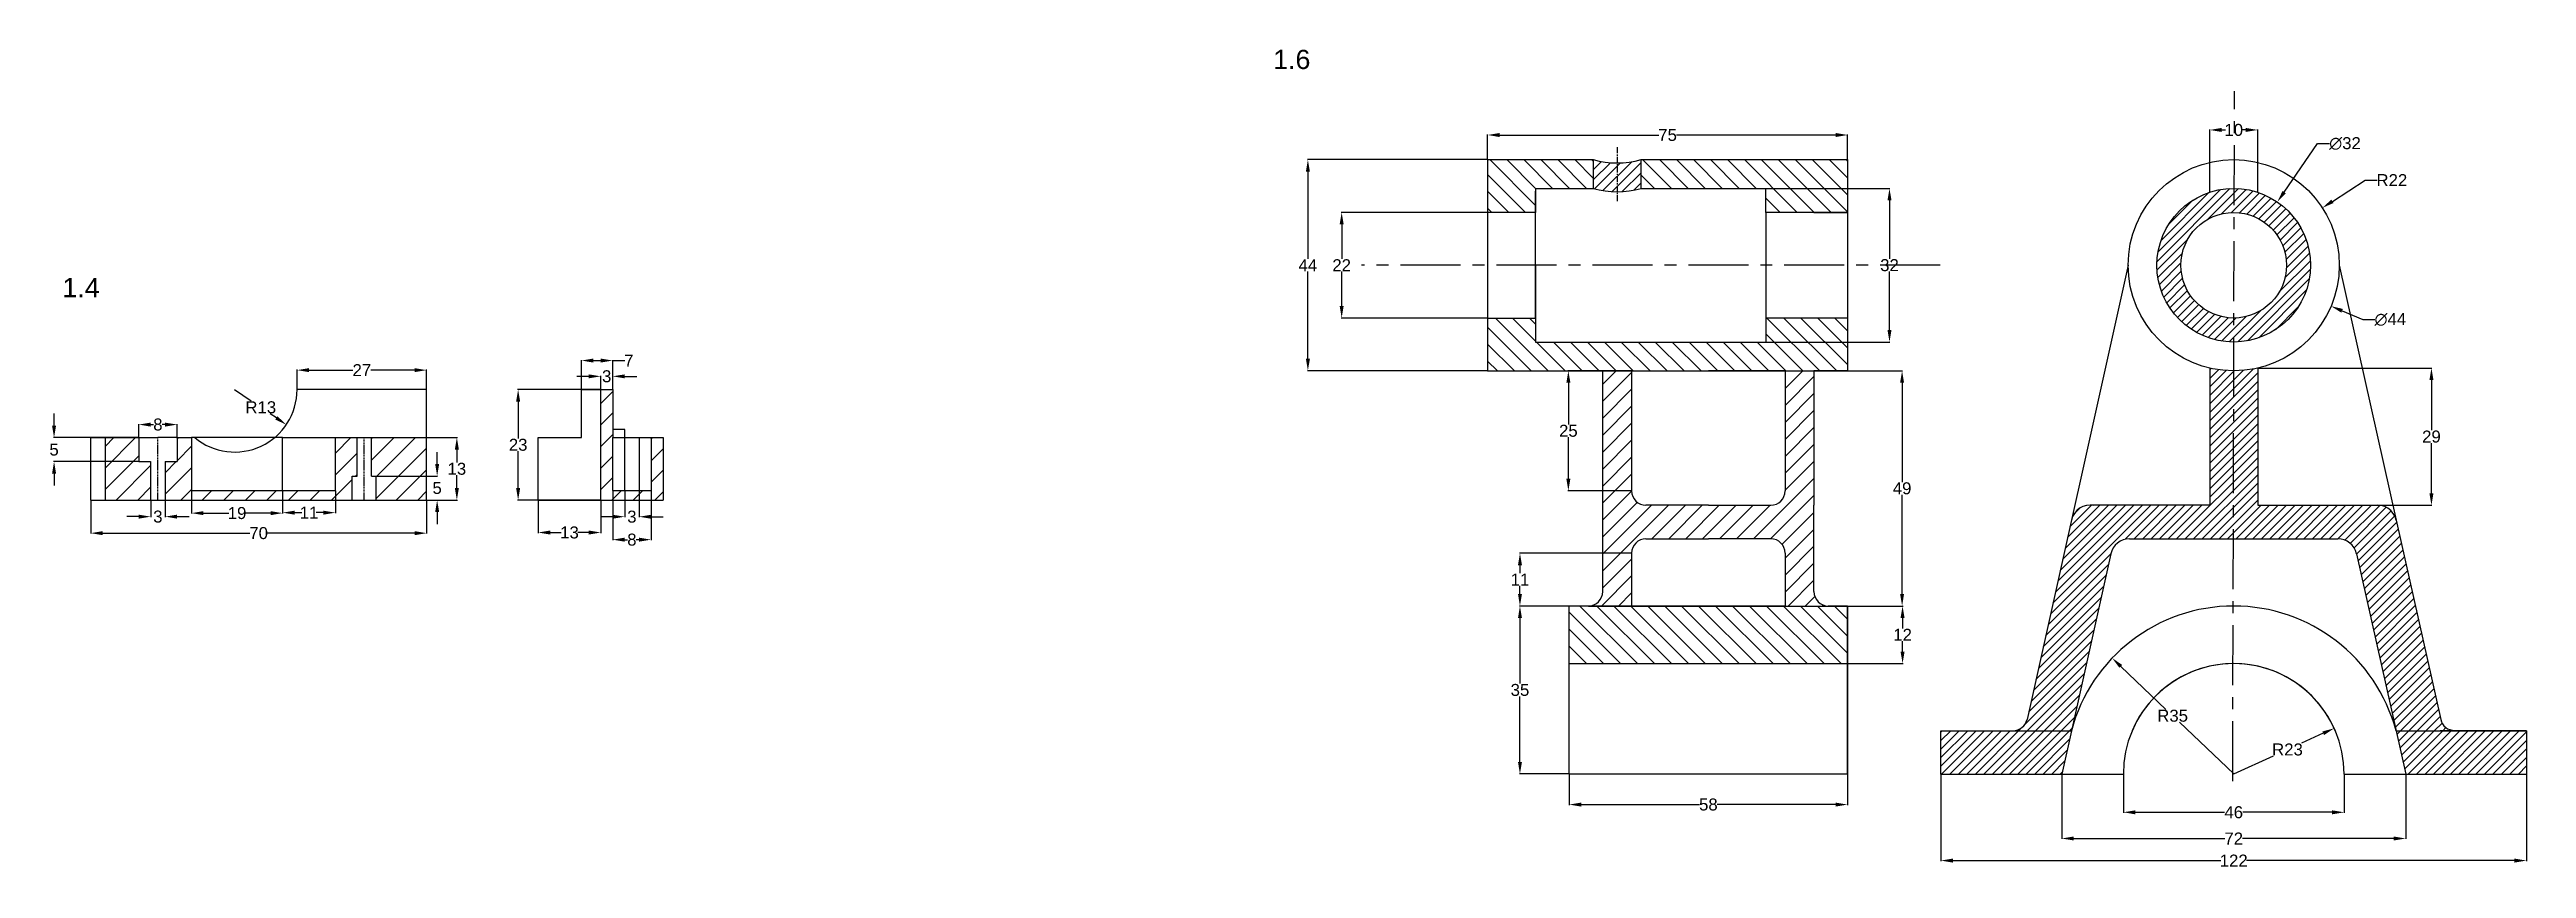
# Model space of a CAD drawing. Header units: inches. Extents: x 40 to 1931, y 42 to 598.
# Drawn here: x 40 to 556, y 324 to 495 of the extents above; entities that cross this region are included whole.
import ezdxf

# ---------------------------------------------------------------- set-up
doc = ezdxf.new("R2010")
doc.units = ezdxf.units.IN
doc.header["$MEASUREMENT"] = 0
doc.linetypes.add('AM_ISO08W050x2', pattern=[9, 6, -0.75, 1.5, -0.75])
doc.linetypes.add('CENTER', pattern=[2, 1.25, -0.25, 0.25, -0.25])
doc.styles.get("Standard").update_dxf_attribs({"font": 'arial.ttf'})
doc.dimstyles.new('AM_ANSI', dxfattribs={"dimtxt": 2.5, "dimasz": 2.5, "dimexe": 0.1, "dimexo": 0.05, "dimgap": 0.06, "dimtad": 0, "dimtih": 1, "dimtoh": 1, "dimdec": 0, "dimzin": 7, "dimdsep": 46, "dimtxsty": 'Standard', "dimcen": 0, "dimclrd": 3, "dimclre": 3, "dimclrt": 3, "dimadec": 0, "dimazin": 2, "dimtp": 0.1, "dimtm": 0.1, "dimtfac": 0.71, "dimtdec": 0, "dimtofl": 0, "dimtmove": 0, "dimatfit": 3, "dimfxl": 1, "dimtolj": 1, "dimtzin": 7, "dimlwd": -1, "dimlwe": -1, "dimarcsym": 1})
doc.dimstyles.new('AM_ANSI$3', dxfattribs={"dimtxt": 2.5, "dimasz": 2.5, "dimexe": 0.1, "dimexo": 0.05, "dimgap": 0.06, "dimtad": 0, "dimtih": 1, "dimtoh": 1, "dimdec": 0, "dimzin": 7, "dimdsep": 46, "dimtxsty": 'Standard', "dimcen": 0, "dimclrd": 3, "dimclre": 3, "dimclrt": 3, "dimadec": 0, "dimazin": 2, "dimtp": 0.1, "dimtm": 0.1, "dimtfac": 0.71, "dimtdec": 0, "dimtofl": 0, "dimtmove": 0, "dimatfit": 0, "dimfxl": 1, "dimtolj": 1, "dimtzin": 7, "dimlwd": -1, "dimlwe": -1, "dimarcsym": 1})
doc.dimstyles.new('AM_ANSI$4', dxfattribs={"dimtxt": 2.5, "dimasz": 2.5, "dimexe": 0.1, "dimexo": 0.05, "dimgap": 0.06, "dimtad": 0, "dimtih": 1, "dimtoh": 1, "dimdec": 0, "dimzin": 7, "dimdsep": 46, "dimtxsty": 'Standard', "dimcen": 0, "dimclrd": 3, "dimclre": 3, "dimclrt": 3, "dimadec": 0, "dimazin": 2, "dimtp": 0.1, "dimtm": 0.1, "dimtfac": 0.71, "dimtdec": 0, "dimtofl": 0, "dimtmove": 0, "dimatfit": 0, "dimfxl": 1, "dimtolj": 1, "dimtzin": 7, "dimlwd": -1, "dimlwe": -1, "dimarcsym": 1})
pattern_1 = [(45, (-1825.0293, -1518.3473), (-2.245064, 2.245064), [])]
pattern_2 = [(135, (415.7495, 434.782), (-1.76777, -1.76777), [])]
pattern_3 = [(45, (-1063.8467, 238.8192), (-0.8838835, 0.8838835), [])]

msp = doc.modelspace()

# ---------------------------------------------------------------- texts
at = {"color": 4}
for s, p in [('1.6', (294.77922, 490.58628)), ('1.4', (42.49529, 443.05061))]:
    msp.add_text(s, height=4, dxfattribs=at).set_placement(p)

# ---------------------------------------------------------------- blocks, each defined once
blk = doc.blocks.new('*D113')
at = {"color": 3, "linetype": 'ByBlock', "transparency": 16777216}
for p, q in [((91.39, 423.84), (91.39, 427.95)), ((93.89, 427.85), (103.02, 427.85)), ((115.89, 427.85), (106.76, 427.85)), ((118.39, 423.84), (118.39, 427.95))]:
    blk.add_line(p, q, dxfattribs=at)
at = {"color": 3, "transparency": 16777216}
for points in [[(93.89, 428.27), (93.89, 427.44), (91.39, 427.85)], [(115.89, 428.27), (115.89, 427.44), (118.39, 427.85)]]:
    blk.add_solid(points, dxfattribs=at)
at = {"layer": 'Defpoints', "color": 0, "transparency": 16777216}
for p in [(91.39, 423.79), (118.39, 427.85), (118.39, 423.79)]:
    blk.add_point(p, dxfattribs=at)
at = {"color": 3, "transparency": 16777216, "insert": (104.89, 427.85), "char_height": 2.5, "attachment_point": 5}
blk.add_mtext('\\A1;27', dxfattribs=at)
blk = doc.blocks.new('*D114')
at = {"color": 3, "linetype": 'ByBlock', "transparency": 16777216}
for p, q in [((48.39, 400.74), (48.39, 393.79)), ((118.39, 400.74), (118.39, 393.79)), ((50.89, 393.89), (81.55, 393.89)), ((115.89, 393.89), (85.22, 393.89))]:
    blk.add_line(p, q, dxfattribs=at)
at = {"color": 3, "transparency": 16777216}
for points in [[(50.89, 394.3), (50.89, 393.47), (48.39, 393.89)], [(115.89, 394.3), (115.89, 393.47), (118.39, 393.89)]]:
    blk.add_solid(points, dxfattribs=at)
at = {"layer": 'Defpoints', "color": 0, "transparency": 16777216}
for p in [(48.39, 400.79), (118.39, 400.79), (118.39, 393.89)]:
    blk.add_point(p, dxfattribs=at)
at = {"color": 3, "transparency": 16777216, "insert": (83.39, 393.89), "char_height": 2.5, "attachment_point": 5}
blk.add_mtext('\\A1;70', dxfattribs=at)
blk = doc.blocks.new('*D115')
at = {"color": 3, "linetype": 'ByBlock', "transparency": 16777216}
for p, q in [((60.89, 400.74), (60.89, 397.23)), ((63.89, 400.74), (63.89, 397.23)), ((58.39, 397.33), (55.89, 397.33)), ((66.39, 397.33), (68.89, 397.33))]:
    blk.add_line(p, q, dxfattribs=at)
at = {"color": 3, "transparency": 16777216}
for points in [[(58.39, 397.74), (58.39, 396.91), (60.89, 397.33)], [(66.39, 397.74), (66.39, 396.91), (63.89, 397.33)]]:
    blk.add_solid(points, dxfattribs=at)
at = {"layer": 'Defpoints', "color": 0, "transparency": 16777216}
for p in [(60.89, 400.79), (63.89, 400.79), (63.89, 397.33)]:
    blk.add_point(p, dxfattribs=at)
at = {"color": 3, "transparency": 16777216, "insert": (62.39, 397.33), "char_height": 2.5, "attachment_point": 5}
blk.add_mtext('\\A1;3', dxfattribs=at)
blk = doc.blocks.new('*D116')
at = {"color": 3, "linetype": 'ByBlock', "transparency": 16777216}
for p, q in [((118.44, 413.79), (124.79, 413.79)), ((124.69, 411.29), (124.69, 408.62)), ((124.69, 403.29), (124.69, 405.95)), ((118.44, 400.79), (124.79, 400.79))]:
    blk.add_line(p, q, dxfattribs=at)
at = {"color": 3, "transparency": 16777216}
for points in [[(124.27, 411.29), (125.11, 411.29), (124.69, 413.79)], [(124.27, 403.29), (125.11, 403.29), (124.69, 400.79)]]:
    blk.add_solid(points, dxfattribs=at)
at = {"layer": 'Defpoints', "color": 0, "transparency": 16777216}
for p in [(118.39, 413.79), (118.39, 400.79), (124.69, 400.79)]:
    blk.add_point(p, dxfattribs=at)
at = {"color": 3, "transparency": 16777216, "insert": (124.69, 407.29), "char_height": 2.5, "attachment_point": 5}
blk.add_mtext('\\A1;13', dxfattribs=at)
blk = doc.blocks.new('*D117')
at = {"color": 3, "linetype": 'ByBlock', "transparency": 16777216}
for p, q in [((58.39, 413.84), (58.39, 416.61)), ((60.89, 416.51), (61.5, 416.51)), ((63.89, 416.51), (63.27, 416.51)), ((66.39, 413.84), (66.39, 416.61))]:
    blk.add_line(p, q, dxfattribs=at)
at = {"color": 3, "transparency": 16777216}
for points in [[(60.89, 416.92), (60.89, 416.09), (58.39, 416.51)], [(63.89, 416.92), (63.89, 416.09), (66.39, 416.51)]]:
    blk.add_solid(points, dxfattribs=at)
at = {"layer": 'Defpoints', "color": 0, "transparency": 16777216}
for p in [(58.39, 413.79), (66.39, 416.51), (66.39, 413.79)]:
    blk.add_point(p, dxfattribs=at)
at = {"color": 3, "transparency": 16777216, "insert": (62.39, 416.51), "char_height": 2.5, "attachment_point": 5}
blk.add_mtext('\\A1;8', dxfattribs=at)
blk = doc.blocks.new('*D118')
at = {"color": 3, "linetype": 'ByBlock', "transparency": 16777216}
for p, q in [((40.76, 416.29), (40.76, 418.79)), ((58.34, 413.79), (40.66, 413.79)), ((58.34, 408.79), (40.66, 408.79)), ((40.76, 406.29), (40.76, 403.79))]:
    blk.add_line(p, q, dxfattribs=at)
at = {"color": 3, "transparency": 16777216}
for points in [[(40.34, 416.29), (41.18, 416.29), (40.76, 413.79)], [(40.34, 406.29), (41.18, 406.29), (40.76, 408.79)]]:
    blk.add_solid(points, dxfattribs=at)
at = {"layer": 'Defpoints', "color": 0, "transparency": 16777216}
for p in [(58.39, 413.79), (40.76, 408.79), (58.39, 408.79)]:
    blk.add_point(p, dxfattribs=at)
at = {"color": 3, "transparency": 16777216, "insert": (40.76, 411.29), "char_height": 2.5, "attachment_point": 5}
blk.add_mtext('\\A1;5', dxfattribs=at)
blk = doc.blocks.new('*D119')
at = {"color": 3, "linetype": 'ByBlock', "transparency": 16777216}
for p, q in [((120.58, 408.29), (120.58, 410.79)), ((107.94, 405.79), (120.68, 405.79)), ((107.94, 400.79), (120.68, 400.79)), ((120.58, 398.29), (120.58, 395.79))]:
    blk.add_line(p, q, dxfattribs=at)
at = {"color": 3, "transparency": 16777216}
for points in [[(120.17, 408.29), (121, 408.29), (120.58, 405.79)], [(120.17, 398.29), (121, 398.29), (120.58, 400.79)]]:
    blk.add_solid(points, dxfattribs=at)
at = {"layer": 'Defpoints', "color": 0, "transparency": 16777216}
for p in [(107.89, 405.79), (107.89, 400.79), (120.58, 400.79)]:
    blk.add_point(p, dxfattribs=at)
at = {"color": 3, "transparency": 16777216, "insert": (120.58, 403.29), "char_height": 2.5, "attachment_point": 5}
blk.add_mtext('\\A1;5', dxfattribs=at)
blk = doc.blocks.new('*D120')
at = {"color": 3, "linetype": 'ByBlock', "transparency": 16777216}
for p, q in [((88.39, 402.74), (88.39, 398.06)), ((99.39, 402.74), (99.39, 398.06)), ((90.89, 398.16), (92.4, 398.16)), ((96.89, 398.16), (95.38, 398.16))]:
    blk.add_line(p, q, dxfattribs=at)
at = {"color": 3, "transparency": 16777216}
for points in [[(90.89, 398.57), (90.89, 397.74), (88.39, 398.16)], [(96.89, 398.57), (96.89, 397.74), (99.39, 398.16)]]:
    blk.add_solid(points, dxfattribs=at)
at = {"layer": 'Defpoints', "color": 0, "transparency": 16777216}
for p in [(88.39, 402.79), (99.39, 402.79), (99.39, 398.16)]:
    blk.add_point(p, dxfattribs=at)
at = {"color": 3, "transparency": 16777216, "insert": (93.89, 398.16), "char_height": 2.5, "attachment_point": 5}
blk.add_mtext('\\A1;11', dxfattribs=at)
blk = doc.blocks.new('*D121')
at = {"color": 3, "linetype": 'ByBlock', "transparency": 16777216}
for p, q in [((69.39, 402.74), (69.39, 397.96)), ((88.39, 402.74), (88.39, 397.96)), ((71.89, 398.06), (77.15, 398.06)), ((85.89, 398.06), (80.62, 398.06))]:
    blk.add_line(p, q, dxfattribs=at)
at = {"color": 3, "transparency": 16777216}
for points in [[(71.89, 398.47), (71.89, 397.64), (69.39, 398.06)], [(85.89, 398.47), (85.89, 397.64), (88.39, 398.06)]]:
    blk.add_solid(points, dxfattribs=at)
at = {"layer": 'Defpoints', "color": 0, "transparency": 16777216}
for p in [(69.39, 402.79), (88.39, 402.79), (88.39, 398.06)]:
    blk.add_point(p, dxfattribs=at)
at = {"color": 3, "transparency": 16777216, "insert": (78.89, 398.06), "char_height": 2.5, "attachment_point": 5}
blk.add_mtext('\\A1;19', dxfattribs=at)
blk = doc.blocks.new('*D122')
at = {"color": 3, "linetype": 'ByBlock', "transparency": 16777216}
for p, q in [((150.66, 423.84), (150.66, 429.95)), ((153.16, 429.85), (154.66, 429.85)), ((157.16, 423.84), (157.16, 429.95)), ((157.16, 429.85), (159.66, 429.85))]:
    blk.add_line(p, q, dxfattribs=at)
at = {"color": 3, "transparency": 16777216}
for points in [[(153.16, 430.27), (153.16, 429.43), (150.66, 429.85)], [(154.66, 430.27), (154.66, 429.43), (157.16, 429.85)]]:
    blk.add_solid(points, dxfattribs=at)
at = {"layer": 'Defpoints', "color": 0, "transparency": 16777216}
for p in [(157.16, 429.85), (150.66, 423.79), (157.16, 423.79)]:
    blk.add_point(p, dxfattribs=at)
at = {"color": 3, "transparency": 16777216, "insert": (160.53, 429.85), "char_height": 2.5, "attachment_point": 5}
blk.add_mtext('\\A1;7', dxfattribs=at)
blk = doc.blocks.new('*D123')
at = {"color": 3, "linetype": 'ByBlock', "transparency": 16777216}
for p, q in [((154.61, 423.79), (137.36, 423.79)), ((137.46, 421.29), (137.46, 413.62)), ((137.46, 403.29), (137.46, 410.95)), ((154.61, 400.79), (137.36, 400.79))]:
    blk.add_line(p, q, dxfattribs=at)
at = {"color": 3, "transparency": 16777216}
for points in [[(137.04, 421.29), (137.88, 421.29), (137.46, 423.79)], [(137.04, 403.29), (137.88, 403.29), (137.46, 400.79)]]:
    blk.add_solid(points, dxfattribs=at)
at = {"layer": 'Defpoints', "color": 0, "transparency": 16777216}
for p in [(154.66, 423.79), (137.46, 400.79), (154.66, 400.79)]:
    blk.add_point(p, dxfattribs=at)
at = {"color": 3, "transparency": 16777216, "insert": (137.46, 412.29), "char_height": 2.5, "attachment_point": 5}
blk.add_mtext('\\A1;23', dxfattribs=at)
blk = doc.blocks.new('*D124')
at = {"color": 3, "linetype": 'ByBlock', "transparency": 16777216}
for p, q in [((157.16, 402.74), (157.16, 392.43)), ((165.16, 402.74), (165.16, 392.43)), ((159.66, 392.53), (160.27, 392.53)), ((162.66, 392.53), (162.04, 392.53))]:
    blk.add_line(p, q, dxfattribs=at)
at = {"color": 3, "transparency": 16777216}
for points in [[(159.66, 392.95), (159.66, 392.12), (157.16, 392.53)], [(162.66, 392.95), (162.66, 392.12), (165.16, 392.53)]]:
    blk.add_solid(points, dxfattribs=at)
at = {"layer": 'Defpoints', "color": 0, "transparency": 16777216}
for p in [(157.16, 402.79), (165.16, 402.79), (165.16, 392.53)]:
    blk.add_point(p, dxfattribs=at)
at = {"color": 3, "transparency": 16777216, "insert": (161.16, 392.53), "char_height": 2.5, "attachment_point": 5}
blk.add_mtext('\\A1;8', dxfattribs=at)
blk = doc.blocks.new('*D125')
at = {"color": 3, "linetype": 'ByBlock', "transparency": 16777216}
for p, q in [((159.66, 402.74), (159.66, 397.21)), ((162.66, 402.74), (162.66, 397.21)), ((157.16, 397.31), (154.66, 397.31)), ((165.16, 397.31), (167.66, 397.31))]:
    blk.add_line(p, q, dxfattribs=at)
at = {"color": 3, "transparency": 16777216}
for points in [[(157.16, 397.72), (157.16, 396.89), (159.66, 397.31)], [(165.16, 397.72), (165.16, 396.89), (162.66, 397.31)]]:
    blk.add_solid(points, dxfattribs=at)
at = {"layer": 'Defpoints', "color": 0, "transparency": 16777216}
for p in [(159.66, 402.79), (162.66, 402.79), (162.66, 397.31)]:
    blk.add_point(p, dxfattribs=at)
at = {"color": 3, "transparency": 16777216, "insert": (161.16, 397.31), "char_height": 2.5, "attachment_point": 5}
blk.add_mtext('\\A1;3', dxfattribs=at)
blk = doc.blocks.new('*D127')
at = {"color": 3, "linetype": 'ByBlock', "transparency": 16777216}
for p, q in [((141.66, 400.74), (141.66, 393.92)), ((154.66, 400.74), (154.66, 393.92)), ((144.16, 394.02), (146.42, 394.02)), ((152.16, 394.02), (149.89, 394.02))]:
    blk.add_line(p, q, dxfattribs=at)
at = {"color": 3, "transparency": 16777216}
for points in [[(144.16, 394.44), (144.16, 393.6), (141.66, 394.02)], [(152.16, 394.44), (152.16, 393.6), (154.66, 394.02)]]:
    blk.add_solid(points, dxfattribs=at)
at = {"layer": 'Defpoints', "color": 0, "transparency": 16777216}
for p in [(141.66, 400.79), (154.66, 400.79), (154.66, 394.02)]:
    blk.add_point(p, dxfattribs=at)
at = {"color": 3, "transparency": 16777216, "insert": (148.16, 394.02), "char_height": 2.5, "attachment_point": 5}
blk.add_mtext('\\A1;13', dxfattribs=at)
blk = doc.blocks.new('*D128')
at = {"color": 3, "linetype": 'ByBlock', "transparency": 16777216}
for p, q in [((152.16, 426.56), (149.66, 426.56)), ((154.66, 423.84), (154.66, 426.66)), ((157.16, 423.84), (157.16, 426.66)), ((159.66, 426.56), (162.16, 426.56))]:
    blk.add_line(p, q, dxfattribs=at)
at = {"color": 3, "transparency": 16777216}
for points in [[(152.16, 426.97), (152.16, 426.14), (154.66, 426.56)], [(159.66, 426.97), (159.66, 426.14), (157.16, 426.56)]]:
    blk.add_solid(points, dxfattribs=at)
at = {"layer": 'Defpoints', "color": 0, "transparency": 16777216}
for p in [(154.66, 423.79), (157.16, 426.56), (157.16, 423.79)]:
    blk.add_point(p, dxfattribs=at)
at = {"color": 3, "transparency": 16777216, "insert": (155.91, 426.56), "char_height": 2.5, "attachment_point": 5}
blk.add_mtext('\\A1;3', dxfattribs=at)
blk = doc.blocks.new('*D220')
at = {"color": 3, "linetype": 'ByBlock', "transparency": 16777216}
for p, q in [((78.39, 423.79), (81.86, 421.43)), ((87.08, 417.89), (85.8, 418.76))]:
    blk.add_line(p, q, dxfattribs=at)
at = {"color": 3, "transparency": 16777216}
blk.add_solid([(87.31, 418.24), (86.85, 417.55), (89.15, 416.49)], dxfattribs=at)
at = {"layer": 'Defpoints', "color": 0, "transparency": 16777216}
for p in [(78.39, 423.79), (89.15, 416.49)]:
    blk.add_point(p, dxfattribs=at)
at = {"color": 3, "transparency": 16777216, "insert": (83.83, 420.1), "char_height": 2.5, "attachment_point": 5}
blk.add_mtext('\\A1;R13', dxfattribs=at)
blk = doc.blocks.new('*D129')
at = {"color": 3, "linetype": 'ByBlock', "transparency": 16777216}
for p, q in [((356.47, 343.66), (356.47, 337.24)), ((414.47, 343.66), (414.47, 337.24)), ((358.97, 337.34), (383.61, 337.34)), ((411.97, 337.34), (387.32, 337.34))]:
    blk.add_line(p, q, dxfattribs=at)
at = {"color": 3, "transparency": 16777216}
for points in [[(358.97, 337.75), (358.97, 336.92), (356.47, 337.34)], [(411.97, 337.75), (411.97, 336.92), (414.47, 337.34)]]:
    blk.add_solid(points, dxfattribs=at)
at = {"layer": 'Defpoints', "color": 0, "transparency": 16777216}
for p in [(356.47, 343.71), (414.47, 343.71), (414.47, 337.34)]:
    blk.add_point(p, dxfattribs=at)
at = {"color": 3, "transparency": 16777216, "insert": (385.47, 337.34), "char_height": 2.5, "attachment_point": 5}
blk.add_mtext('\\A1;58', dxfattribs=at)
blk = doc.blocks.new('*D130')
at = {"color": 3, "linetype": 'ByBlock', "transparency": 16777216}
for p, q in [((339.42, 471.71), (301.92, 471.71)), ((302.02, 469.21), (302.02, 451.02)), ((302.02, 430.21), (302.02, 448.4)), ((339.42, 427.71), (301.92, 427.71))]:
    blk.add_line(p, q, dxfattribs=at)
at = {"color": 3, "transparency": 16777216}
for points in [[(301.61, 469.21), (302.44, 469.21), (302.02, 471.71)], [(301.61, 430.21), (302.44, 430.21), (302.02, 427.71)]]:
    blk.add_solid(points, dxfattribs=at)
at = {"layer": 'Defpoints', "color": 0, "transparency": 16777216}
for p in [(339.47, 471.71), (302.02, 427.71), (339.47, 427.71)]:
    blk.add_point(p, dxfattribs=at)
at = {"color": 3, "transparency": 16777216, "insert": (302.02, 449.71), "char_height": 2.5, "attachment_point": 5}
blk.add_mtext('\\A1;44', dxfattribs=at)
blk = doc.blocks.new('*D131')
at = {"color": 3, "linetype": 'ByBlock', "transparency": 16777216}
for p, q in [((339.42, 460.71), (308.96, 460.71)), ((309.06, 458.21), (309.06, 451.02)), ((309.06, 441.21), (309.06, 448.39)), ((339.42, 438.71), (308.96, 438.71))]:
    blk.add_line(p, q, dxfattribs=at)
at = {"color": 3, "transparency": 16777216}
for points in [[(308.64, 458.21), (309.48, 458.21), (309.06, 460.71)], [(308.64, 441.21), (309.48, 441.21), (309.06, 438.71)]]:
    blk.add_solid(points, dxfattribs=at)
at = {"layer": 'Defpoints', "color": 0, "transparency": 16777216}
for p in [(339.47, 460.71), (309.06, 438.71), (339.47, 438.71)]:
    blk.add_point(p, dxfattribs=at)
at = {"color": 3, "transparency": 16777216, "insert": (309.06, 449.71), "char_height": 2.5, "attachment_point": 5}
blk.add_mtext('\\A1;22', dxfattribs=at)
blk = doc.blocks.new('*D132')
at = {"color": 3, "linetype": 'ByBlock', "transparency": 16777216}
for p, q in [((339.47, 471.76), (339.47, 476.94)), ((341.97, 476.84), (375.12, 476.84)), ((411.97, 476.84), (378.82, 476.84)), ((414.47, 471.76), (414.47, 476.94))]:
    blk.add_line(p, q, dxfattribs=at)
at = {"color": 3, "transparency": 16777216}
for points in [[(341.97, 477.26), (341.97, 476.42), (339.47, 476.84)], [(411.97, 477.26), (411.97, 476.42), (414.47, 476.84)]]:
    blk.add_solid(points, dxfattribs=at)
at = {"layer": 'Defpoints', "color": 0, "transparency": 16777216}
for p in [(414.47, 476.84), (339.47, 471.71), (414.47, 471.71)]:
    blk.add_point(p, dxfattribs=at)
at = {"color": 3, "transparency": 16777216, "insert": (376.97, 476.84), "char_height": 2.5, "attachment_point": 5}
blk.add_mtext('\\A1;75', dxfattribs=at)
blk = doc.blocks.new('*D133')
at = {"color": 3, "linetype": 'ByBlock', "transparency": 16777216}
for p, q in [((397.52, 465.71), (423.31, 465.71)), ((423.21, 463.21), (423.21, 451.05)), ((423.21, 436.21), (423.21, 448.37)), ((397.52, 433.71), (423.31, 433.71))]:
    blk.add_line(p, q, dxfattribs=at)
at = {"color": 3, "transparency": 16777216}
for points in [[(422.8, 463.21), (423.63, 463.21), (423.21, 465.71)], [(422.8, 436.21), (423.63, 436.21), (423.21, 433.71)]]:
    blk.add_solid(points, dxfattribs=at)
at = {"layer": 'Defpoints', "color": 0, "transparency": 16777216}
for p in [(397.47, 465.71), (397.47, 433.71), (423.21, 433.71)]:
    blk.add_point(p, dxfattribs=at)
at = {"color": 3, "transparency": 16777216, "insert": (423.21, 449.71), "char_height": 2.5, "attachment_point": 5}
blk.add_mtext('\\A1;32', dxfattribs=at)
blk = doc.blocks.new('*D134')
at = {"color": 3, "linetype": 'ByBlock', "transparency": 16777216}
for p, q in [((407.52, 427.71), (425.94, 427.71)), ((425.84, 425.21), (425.84, 404.54)), ((425.84, 381.21), (425.84, 401.87)), ((407.52, 378.71), (425.94, 378.71))]:
    blk.add_line(p, q, dxfattribs=at)
at = {"color": 3, "transparency": 16777216}
for points in [[(425.42, 425.21), (426.25, 425.21), (425.84, 427.71)], [(425.42, 381.21), (426.25, 381.21), (425.84, 378.71)]]:
    blk.add_solid(points, dxfattribs=at)
at = {"layer": 'Defpoints', "color": 0, "transparency": 16777216}
for p in [(407.47, 427.71), (407.47, 378.71), (425.84, 378.71)]:
    blk.add_point(p, dxfattribs=at)
at = {"color": 3, "transparency": 16777216, "insert": (425.84, 403.21), "char_height": 2.5, "attachment_point": 5}
blk.add_mtext('\\A1;49', dxfattribs=at)
blk = doc.blocks.new('*D135')
at = {"color": 3, "linetype": 'ByBlock', "transparency": 16777216}
for p, q in [((414.52, 378.71), (426.04, 378.71)), ((425.94, 376.21), (425.94, 374.02)), ((414.52, 366.71), (426.04, 366.71)), ((425.94, 369.21), (425.94, 371.39))]:
    blk.add_line(p, q, dxfattribs=at)
at = {"color": 3, "transparency": 16777216}
for points in [[(425.52, 376.21), (426.35, 376.21), (425.94, 378.71)], [(425.52, 369.21), (426.35, 369.21), (425.94, 366.71)]]:
    blk.add_solid(points, dxfattribs=at)
at = {"layer": 'Defpoints', "color": 0, "transparency": 16777216}
for p in [(414.47, 378.71), (414.47, 366.71), (425.94, 366.71)]:
    blk.add_point(p, dxfattribs=at)
at = {"color": 3, "transparency": 16777216, "insert": (425.94, 372.71), "char_height": 2.5, "attachment_point": 5}
blk.add_mtext('\\A1;12', dxfattribs=at)
blk = doc.blocks.new('*D136')
at = {"color": 3, "linetype": 'ByBlock', "transparency": 16777216}
for p, q in [((356.42, 378.71), (346.11, 378.71)), ((346.21, 376.21), (346.21, 362.55)), ((346.21, 346.21), (346.21, 359.87)), ((356.42, 343.71), (346.11, 343.71))]:
    blk.add_line(p, q, dxfattribs=at)
at = {"color": 3, "transparency": 16777216}
for points in [[(345.8, 376.21), (346.63, 376.21), (346.21, 378.71)], [(345.8, 346.21), (346.63, 346.21), (346.21, 343.71)]]:
    blk.add_solid(points, dxfattribs=at)
at = {"layer": 'Defpoints', "color": 0, "transparency": 16777216}
for p in [(356.47, 378.71), (346.21, 343.71), (356.47, 343.71)]:
    blk.add_point(p, dxfattribs=at)
at = {"color": 3, "transparency": 16777216, "insert": (346.21, 361.21), "char_height": 2.5, "attachment_point": 5}
blk.add_mtext('\\A1;35', dxfattribs=at)
blk = doc.blocks.new('*D137')
at = {"color": 3, "linetype": 'ByBlock', "transparency": 16777216}
for p, q in [((369.42, 427.71), (356.2, 427.71)), ((356.3, 425.21), (356.3, 416.54)), ((356.3, 405.21), (356.3, 413.87)), ((369.42, 402.71), (356.2, 402.71))]:
    blk.add_line(p, q, dxfattribs=at)
at = {"color": 3, "transparency": 16777216}
for points in [[(355.88, 425.21), (356.72, 425.21), (356.3, 427.71)], [(355.88, 405.21), (356.72, 405.21), (356.3, 402.71)]]:
    blk.add_solid(points, dxfattribs=at)
at = {"layer": 'Defpoints', "color": 0, "transparency": 16777216}
for p in [(369.47, 427.71), (356.3, 402.71), (369.47, 402.71)]:
    blk.add_point(p, dxfattribs=at)
at = {"color": 3, "transparency": 16777216, "insert": (356.3, 415.21), "char_height": 2.5, "attachment_point": 5}
blk.add_mtext('\\A1;25', dxfattribs=at)
blk = doc.blocks.new('*D138')
at = {"color": 3, "linetype": 'ByBlock', "transparency": 16777216}
for p, q in [((369.42, 389.71), (346.11, 389.71)), ((346.21, 387.21), (346.21, 385.52)), ((346.21, 381.21), (346.21, 382.89)), ((369.42, 378.71), (346.11, 378.71))]:
    blk.add_line(p, q, dxfattribs=at)
at = {"color": 3, "transparency": 16777216}
for points in [[(345.8, 387.21), (346.63, 387.21), (346.21, 389.71)], [(345.8, 381.21), (346.63, 381.21), (346.21, 378.71)]]:
    blk.add_solid(points, dxfattribs=at)
at = {"layer": 'Defpoints', "color": 0, "transparency": 16777216}
for p in [(369.47, 389.71), (346.21, 378.71), (369.47, 378.71)]:
    blk.add_point(p, dxfattribs=at)
at = {"color": 3, "transparency": 16777216, "insert": (346.21, 384.21), "char_height": 2.5, "attachment_point": 5}
blk.add_mtext('\\A1;11', dxfattribs=at)
blk = doc.blocks.new('*D139')
at = {"color": 3, "linetype": 'ByBlock', "transparency": 16777216}
for p, q in [((433.94, 343.66), (433.94, 325.57)), ((555.94, 343.66), (555.94, 325.57)), ((436.44, 325.67), (492.25, 325.67)), ((553.44, 325.67), (497.63, 325.67))]:
    blk.add_line(p, q, dxfattribs=at)
at = {"color": 3, "transparency": 16777216}
for points in [[(436.44, 326.09), (436.44, 325.25), (433.94, 325.67)], [(553.44, 326.09), (553.44, 325.25), (555.94, 325.67)]]:
    blk.add_solid(points, dxfattribs=at)
at = {"layer": 'Defpoints', "color": 0, "transparency": 16777216}
for p in [(433.94, 343.71), (555.94, 343.71), (555.94, 325.67)]:
    blk.add_point(p, dxfattribs=at)
at = {"color": 3, "transparency": 16777216, "insert": (494.94, 325.67), "char_height": 2.5, "attachment_point": 5}
blk.add_mtext('\\A1;122', dxfattribs=at)
blk = doc.blocks.new('*D140')
at = {"color": 3, "linetype": 'ByBlock', "transparency": 16777216}
for p, q in [((459.11, 343.66), (459.11, 330.17)), ((530.77, 343.66), (530.77, 330.17)), ((461.61, 330.27), (493.12, 330.27)), ((528.27, 330.27), (496.77, 330.27))]:
    blk.add_line(p, q, dxfattribs=at)
at = {"color": 3, "transparency": 16777216}
for points in [[(461.61, 330.69), (461.61, 329.86), (459.11, 330.27)], [(528.27, 330.69), (528.27, 329.86), (530.77, 330.27)]]:
    blk.add_solid(points, dxfattribs=at)
at = {"layer": 'Defpoints', "color": 0, "transparency": 16777216}
for p in [(459.11, 343.71), (530.77, 343.71), (530.77, 330.27)]:
    blk.add_point(p, dxfattribs=at)
at = {"color": 3, "transparency": 16777216, "insert": (494.94, 330.27), "char_height": 2.5, "attachment_point": 5}
blk.add_mtext('\\A1;72', dxfattribs=at)
blk = doc.blocks.new('*D141')
at = {"color": 3, "linetype": 'ByBlock', "transparency": 16777216}
for p, q in [((471.94, 343.66), (471.94, 335.63)), ((517.94, 343.66), (517.94, 335.63)), ((474.44, 335.73), (493.04, 335.73)), ((515.44, 335.73), (496.84, 335.73))]:
    blk.add_line(p, q, dxfattribs=at)
at = {"color": 3, "transparency": 16777216}
for points in [[(474.44, 336.14), (474.44, 335.31), (471.94, 335.73)], [(515.44, 336.14), (515.44, 335.31), (517.94, 335.73)]]:
    blk.add_solid(points, dxfattribs=at)
at = {"layer": 'Defpoints', "color": 0, "transparency": 16777216}
for p in [(471.94, 343.71), (517.94, 343.71), (517.94, 335.73)]:
    blk.add_point(p, dxfattribs=at)
at = {"color": 3, "transparency": 16777216, "insert": (494.94, 335.73), "char_height": 2.5, "attachment_point": 5}
blk.add_mtext('\\A1;46', dxfattribs=at)
blk = doc.blocks.new('*D142')
at = {"color": 3, "linetype": 'ByBlock', "transparency": 16777216}
for p, q in [((489.94, 471.18), (489.94, 477.99)), ((492.44, 477.89), (493.21, 477.89)), ((497.44, 477.89), (496.67, 477.89)), ((499.94, 471.18), (499.94, 477.99))]:
    blk.add_line(p, q, dxfattribs=at)
at = {"color": 3, "transparency": 16777216}
for points in [[(492.44, 478.31), (492.44, 477.48), (489.94, 477.89)], [(497.44, 478.31), (497.44, 477.48), (499.94, 477.89)]]:
    blk.add_solid(points, dxfattribs=at)
at = {"layer": 'Defpoints', "color": 0, "transparency": 16777216}
for p in [(499.94, 477.89), (489.94, 471.13), (499.94, 471.13)]:
    blk.add_point(p, dxfattribs=at)
at = {"color": 3, "transparency": 16777216, "insert": (494.94, 477.89), "char_height": 2.5, "attachment_point": 5}
blk.add_mtext('\\A1;10', dxfattribs=at)
blk = doc.blocks.new('*D143')
at = {"color": 3, "linetype": 'ByBlock', "transparency": 16777216}
for p, q in [((499.99, 428.28), (536.24, 428.28)), ((536.14, 425.78), (536.14, 415.33)), ((536.14, 402.21), (536.14, 412.66)), ((499.99, 399.71), (536.24, 399.71))]:
    blk.add_line(p, q, dxfattribs=at)
at = {"color": 3, "transparency": 16777216}
for points in [[(535.72, 425.78), (536.56, 425.78), (536.14, 428.28)], [(535.72, 402.21), (536.56, 402.21), (536.14, 399.71)]]:
    blk.add_solid(points, dxfattribs=at)
at = {"layer": 'Defpoints', "color": 0, "transparency": 16777216}
for p in [(499.94, 428.28), (499.94, 399.71), (536.14, 399.71)]:
    blk.add_point(p, dxfattribs=at)
at = {"color": 3, "transparency": 16777216, "insert": (536.14, 414), "char_height": 2.5, "attachment_point": 5}
blk.add_mtext('\\A1;29', dxfattribs=at)
blk = doc.blocks.new('*D215')
at = {"color": 3, "linetype": 'ByBlock', "transparency": 16777216}
for p, q in [((515.51, 463.02), (522.35, 467.44)), ((522.35, 467.44), (524.85, 467.44))]:
    blk.add_line(p, q, dxfattribs=at)
at = {"color": 3, "linetype": 'AM_ISO08W050x2', "transparency": 16777216}
blk.add_solid([(515.28, 463.37), (515.74, 462.67), (513.41, 461.66)], dxfattribs=at)
at = {"layer": 'Defpoints', "color": 0, "linetype": 'AM_ISO08W050x2', "transparency": 16777216}
for p in [(513.41, 461.66), (494.94, 449.71)]:
    blk.add_point(p, dxfattribs=at)
at = {"color": 3, "linetype": 'AM_ISO08W050x2', "transparency": 16777216, "insert": (527.89, 467.44), "char_height": 2.5, "attachment_point": 5}
blk.add_mtext('\\A1;R22', dxfattribs=at)
blk = doc.blocks.new('*D216')
at = {"color": 3, "linetype": 'ByBlock', "transparency": 16777216}
for p, q in [((505.44, 464.94), (512.43, 475.06)), ((512.43, 475.06), (514.93, 475.06))]:
    blk.add_line(p, q, dxfattribs=at)
at = {"color": 3, "transparency": 16777216}
blk.add_solid([(505.1, 465.17), (505.79, 464.7), (504.02, 462.88)], dxfattribs=at)
at = {"layer": 'Defpoints', "color": 0, "transparency": 16777216}
for p in [(504.02, 462.88), (485.86, 436.54)]:
    blk.add_point(p, dxfattribs=at)
at = {"color": 3, "transparency": 16777216, "insert": (518.13, 475.06), "char_height": 2.5, "attachment_point": 5}
blk.add_mtext('\\A1;∅32', dxfattribs=at)
blk = doc.blocks.new('*D217')
at = {"color": 3, "linetype": 'ByBlock', "transparency": 16777216}
for p, q in [((517.52, 440.21), (521.87, 438.39)), ((521.87, 438.39), (524.37, 438.39))]:
    blk.add_line(p, q, dxfattribs=at)
at = {"color": 3, "linetype": 'AM_ISO08W050x2', "transparency": 16777216}
blk.add_solid([(517.69, 440.6), (517.36, 439.83), (515.22, 441.18)], dxfattribs=at)
at = {"layer": 'Defpoints', "color": 0, "linetype": 'AM_ISO08W050x2', "transparency": 16777216}
for p in [(474.66, 458.23), (515.22, 441.18)]:
    blk.add_point(p, dxfattribs=at)
at = {"color": 3, "linetype": 'AM_ISO08W050x2', "transparency": 16777216, "insert": (527.57, 438.39), "char_height": 2.5, "attachment_point": 5}
blk.add_mtext('\\A1;∅44', dxfattribs=at)
blk = doc.blocks.new('*D218')
at = {"color": 3, "linetype": 'ByBlock', "transparency": 16777216}
for p, q in [((513.6, 352.19), (509.08, 350.14)), ((494.94, 343.71), (503.2, 347.46))]:
    blk.add_line(p, q, dxfattribs=at)
at = {"color": 3, "transparency": 16777216}
blk.add_solid([(513.43, 352.57), (513.77, 351.82), (515.88, 353.23)], dxfattribs=at)
at = {"layer": 'Defpoints', "color": 0, "transparency": 16777216}
for p in [(515.88, 353.23), (494.94, 343.71)]:
    blk.add_point(p, dxfattribs=at)
at = {"color": 3, "transparency": 16777216, "insert": (506.14, 348.8), "char_height": 2.5, "attachment_point": 5}
blk.add_mtext('\\A1;R23', dxfattribs=at)
blk = doc.blocks.new('*D219')
at = {"color": 3, "linetype": 'ByBlock', "transparency": 16777216}
for p, q in [((471.41, 366.13), (480.81, 357.18)), ((494.94, 343.71), (483.62, 354.5))]:
    blk.add_line(p, q, dxfattribs=at)
at = {"color": 3, "transparency": 16777216}
blk.add_solid([(471.7, 366.43), (471.13, 365.83), (469.61, 367.86)], dxfattribs=at)
at = {"layer": 'Defpoints', "color": 0, "transparency": 16777216}
for p in [(469.61, 367.86), (494.94, 343.71)]:
    blk.add_point(p, dxfattribs=at)
at = {"color": 3, "transparency": 16777216, "insert": (482.21, 355.84), "char_height": 2.5, "attachment_point": 5}
blk.add_mtext('\\A1;R35', dxfattribs=at)

# ---------------------------------------------------------------- dimensions: what is measured, and where the dimension line sits
for base, p1, p2, picture, middle in [((414.4661, 476.83968), (339.4661, 471.70791), (414.4661, 471.70791), '*D132', (376.9661, 476.83968)), ((499.93953, 477.89462), (489.93953, 471.13259), (499.93953, 471.13259), '*D142', (494.93953, 477.89462)), ((118.38717, 427.85287), (91.38717, 423.7853), (118.38717, 423.7853), '*D113', (104.88717, 427.85287)), ((157.157083482, 429.8499057325), (150.657083482, 423.7853011065), (157.157083482, 423.7853011065), '*D122', (160.5262581069, 429.8499057325)), ((157.157083482, 426.5560579838), (154.657083482, 423.7853011065), (157.157083482, 423.7853011065), '*D128', (155.907083482, 426.5560579838)), ((66.38717, 416.50666), (58.38717, 413.7853), (66.38717, 413.7853), '*D117', (62.38717, 416.50666)), ((88.38717, 398.05596), (69.38717, 402.7853), (88.38717, 402.7853), '*D121', (78.88717, 398.05596)), ((99.38717, 398.15596), (88.38717, 402.7853), (99.38717, 402.7853), '*D120', (93.88717, 398.15596)), ((162.65708, 397.30737), (159.65708, 402.7853), (162.65708, 402.7853), '*D125', (161.15708, 397.30737)), ((165.15708, 392.53406), (157.15708, 402.7853), (165.15708, 402.7853), '*D124', (161.15708, 392.53406)), ((118.38717, 393.8854), (48.38717, 400.7853), (118.38717, 400.7853), '*D114', (83.38717, 393.8854)), ((63.88717, 397.32633), (60.88717, 400.7853), (63.88717, 400.7853), '*D115', (62.38717, 397.32633)), ((154.65708, 394.02092), (141.65708, 400.7853), (154.65708, 400.7853), '*D127', (148.15708, 394.02092)), ((414.4661, 337.33612), (356.4661, 343.70791), (414.4661, 343.70791), '*D129', (385.4661, 337.33612)), ((555.93953, 325.67002), (433.93953, 343.70831), (555.93953, 343.70831), '*D139', (494.93953, 325.67002)), ((530.77324, 330.27417), (459.11285, 343.70831), (530.77324, 343.70831), '*D140', (494.94305, 330.27417)), ((517.93953, 335.72802), (471.93953, 343.70831), (517.93953, 343.70831), '*D141', (494.93953, 335.72802))]:
    dim = msp.add_linear_dim(base=base, p1=p1, p2=p2, dimstyle='AM_ANSI')
    dim.commit()
    dim.dimension.update_dxf_attribs({"geometry": picture, "text_midpoint": middle})
at = {"color": 1}
dim = msp.add_diameter_dim_2p(p1=(485.85545, 436.53715), p2=(504.02361, 462.87947), dimstyle='AM_ANSI$3', dxfattribs=at)
dim.commit()
dim.dimension.update_dxf_attribs({"geometry": '*D216', "text_midpoint": (518.12564, 475.06493), "dimtype": 163})
for base, p1, p2, picture, middle in [((302.02248, 427.70791), (339.4661, 471.70791), (339.4661, 427.70791), '*D130', (302.02248, 449.70791)), ((423.2123, 433.70791), (397.4661, 465.70791), (397.4661, 433.70791), '*D133', (423.2123, 449.70791)), ((309.06032, 438.70791), (339.4661, 460.70791), (339.4661, 438.70791), '*D131', (309.06032, 449.70791)), ((137.45917, 400.7853), (154.65708, 423.7853), (154.65708, 400.7853), '*D123', (137.45917, 412.2853)), ((356.29951, 402.70791), (369.4661, 427.70791), (369.4661, 402.70791), '*D137', (356.29951, 415.20791)), ((425.83606, 378.70791), (407.4661, 427.70791), (407.4661, 378.70791), '*D134', (425.83606, 403.20791)), ((536.14077, 399.70831), (499.93953, 428.28402), (499.93953, 399.70831), '*D143', (536.14077, 413.99617)), ((40.76141, 408.7853), (58.38717, 413.7853), (58.38717, 408.7853), '*D118', (40.76141, 411.2853)), ((124.69004, 400.7853), (118.38717, 413.7853), (118.38717, 400.7853), '*D116', (124.69004, 407.2853)), ((120.58217, 400.7853), (107.88717, 405.7853), (107.88717, 400.7853), '*D119', (120.58217, 403.2853)), ((346.21405, 378.70791), (369.4661, 389.70791), (369.4661, 378.70791), '*D138', (346.21405, 384.20791)), ((346.21405, 343.70791), (356.4661, 378.70791), (356.4661, 343.70791), '*D136', (346.21405, 361.20791)), ((425.93606, 366.70791), (414.4661, 378.70791), (414.4661, 366.70791), '*D135', (425.93606, 372.70791))]:
    dim = msp.add_linear_dim(base=base, p1=p1, p2=p2, angle=90, dimstyle='AM_ANSI')
    dim.commit()
    dim.dimension.update_dxf_attribs({"geometry": picture, "text_midpoint": middle})
at = {"color": 1, "linetype": 'AM_ISO08W050x2'}
dim = msp.add_radius_dim(center=(494.93953, 449.70831), mpoint=(513.41167, 461.65736), dimstyle='AM_ANSI$4', dxfattribs=at)
dim.commit()
dim.dimension.update_dxf_attribs({"geometry": '*D215', "text_midpoint": (527.88896, 467.44245), "dimtype": 164})
dim = msp.add_diameter_dim_2p(p1=(474.6588, 458.23426), p2=(515.22026, 441.18236), dimstyle='AM_ANSI$3', dxfattribs=at)
dim.commit()
dim.dimension.update_dxf_attribs({"geometry": '*D217', "text_midpoint": (527.57237, 438.38813), "dimtype": 163})
at = {"color": 1}
for center, mpoint, picture, middle in [((78.38717, 423.7853), (89.14833, 416.49164), '*D220', (83.82954, 420.09659)), ((494.93953, 343.70831), (469.60516, 367.85721), '*D219', (482.21415, 355.83824)), ((494.93953, 343.70831), (515.87638, 353.22925), '*D218', (506.13955, 348.80147))]:
    dim = msp.add_radius_dim(center=center, mpoint=mpoint, dimstyle='AM_ANSI$4', dxfattribs=at)
    dim.commit()
    dim.dimension.update_dxf_attribs({"geometry": picture, "text_midpoint": middle, "dimtype": 164})

# ---------------------------------------------------------------- hatches: boundary and pattern name
at = {"ltscale": 4}
h = msp.add_hatch(dxfattribs=at)
h.set_pattern_fill('ANSI31', color=3, scale=20, angle=90)
h.set_pattern_definition(pattern_2)
h.paths.add_polyline_path([(371.4661, 471.70791), (371.4661, 465.70791), (397.4661, 465.70791), (397.4661, 460.70791), (414.4661, 460.70791), (414.4661, 471.70791)])
h.paths.add_polyline_path([(407.4661, 438.70791), (397.4661, 438.70791), (397.4661, 433.70791), (349.4661, 433.70791), (349.4661, 438.70791), (339.4661, 438.70791), (339.4661, 427.70791), (349.4661, 427.70791), (363.4661, 427.70791), (369.4661, 427.70791), (407.4661, 427.70791), (414.4661, 427.70791), (414.4661, 438.70791)])
h.paths.add_polyline_path([(349.4661, 465.70791), (361.4661, 465.70791), (361.4661, 471.70791), (356.4661, 471.70791), (339.4661, 471.70791), (339.4661, 460.70791), (349.4661, 460.70791)])
h = msp.add_hatch()
h.set_pattern_fill('ANSI31', color=3, scale=12)
h.set_pattern_definition([(45, (415.7495, 434.782), (-1.06066, 1.06066), [])])
h.paths.add_polyline_path([(371.4661, 471.70791, -0.068611749), (366.4661, 471.01855), (366.4661, 465.01855, 0.068611749), (371.4661, 465.70791)])
h.paths.add_polyline_path([(366.4661, 465.01855), (366.4661, 471.01855, -0.068611749), (361.4661, 471.70791), (361.4661, 465.70791, 0.068611749)])
h = msp.add_hatch()
h.set_pattern_fill('ANSI31', color=3, scale=10)
h.set_pattern_definition(pattern_3)
h.paths.add_polyline_path([(483.93953, 449.70831, -0.416995239), (495.0439, 460.70781), (495.05681, 465.70788, 0.416362053), (478.93953, 449.70831, 0.414847967), (494.97418, 433.70835), (494.98709, 438.70841, -0.415480474)])
h.paths.add_polyline_path([(510.93953, 449.70831, 0.412068331), (495.05681, 465.70788), (495.0439, 460.70781, -0.411437346), (505.93953, 449.70831, -0.412947785), (494.98709, 438.70841), (494.97418, 433.70835, 0.413579442)])
h.paths.add_polyline_path([(473.22881, 392.70831), (494.86831, 392.70831), (494.95869, 427.70832, -0.057600297), (489.93953, 428.28402), (489.93953, 399.70831), (465.80838, 399.70831), (465.80838, 399.629, 0.408487736), (461.1114, 396.57752), (451.86784, 355.0564, -0.351416734), (448.93953, 352.70831), (461.11646, 352.70831), (469.32439, 389.57752, -0.351416734)])
h.paths.add_polyline_path([(528.80853, 396.58043, 0.408452543), (524.10974, 399.62851), (524.10974, 399.70831), (499.93953, 399.70831), (499.93953, 428.28402, -0.057163522), (494.95869, 427.70832), (494.86831, 392.70831), (516.62144, 392.70831, -0.351207698), (520.52521, 389.58043), (528.7626, 352.70831), (540.93953, 352.70831), (540.93953, 352.78048, -0.351207698), (538.08214, 355.06996)])
h = msp.add_hatch()
h.set_pattern_fill('ANSI31', color=3)
h.set_pattern_definition(pattern_1)
h.paths.add_polyline_path([(157.15708, 413.7853), (157.15708, 423.7853), (154.65708, 423.7853), (154.65708, 400.7853), (167.65708, 400.7853), (167.65708, 413.7853), (165.15708, 413.7853), (165.15708, 402.7853), (157.15708, 402.7853)])
h = msp.add_hatch()
h.set_pattern_fill('ANSI31', color=3, scale=20)
h.set_pattern_definition([(45, (415.7495, 434.782), (-1.76777, 1.76777), [])])
h.paths.add_polyline_path([(407.4661, 399.70791), (407.4661, 427.70791), (401.4661, 427.70791), (401.4661, 402.70791, -0.414213562), (398.4661, 399.70791), (385.4661, 399.70791), (372.4661, 399.70791, -0.414213562), (369.4661, 402.70791), (369.4661, 427.70791), (363.4661, 427.70791), (363.4661, 399.70791), (363.4661, 392.70791), (363.4661, 381.70791, -0.414213562), (360.4661, 378.70791), (369.4661, 378.70791), (369.4661, 389.70791, -0.414213562), (372.4661, 392.70791), (373.4661, 392.70791), (385.4661, 392.70791), (398.4661, 392.70791, -0.414213562), (401.4661, 389.70791), (401.4661, 378.70791), (410.4661, 378.70791, -0.414213562), (407.4661, 381.70791), (407.4661, 392.70791)])
h = msp.add_hatch()
h.set_pattern_fill('ANSI31', color=3)
h.set_pattern_definition(pattern_1)
h.paths.add_polyline_path([(60.88717, 408.7853), (58.38717, 408.7853), (58.38717, 413.7853), (51.38717, 413.7853), (51.38717, 400.7853), (60.88717, 400.7853)])
h = msp.add_hatch()
h.set_pattern_fill('ANSI31', color=3)
h.set_pattern_definition(pattern_1)
h.paths.add_polyline_path([(103.88717, 413.7853), (99.38717, 413.7853), (99.38717, 402.7853), (88.38717, 402.7853), (69.38717, 402.7853), (69.38717, 413.7853), (66.38717, 413.7853), (66.38717, 408.7853), (63.88717, 408.7853), (63.88717, 400.7853), (102.88717, 400.7853), (102.88717, 405.7853), (103.88717, 405.7853)])
h.paths.add_polyline_path([(106.88717, 413.7853), (106.88717, 405.7853), (107.88717, 405.7853), (107.88717, 400.7853), (118.38717, 400.7853), (118.38717, 413.7853)])
h = msp.add_hatch()
h.set_pattern_fill('ANSI31', color=3, scale=20, angle=90)
h.set_pattern_definition(pattern_2)
h.paths.add_polyline_path([(414.4661, 366.70791), (414.4661, 378.70791), (410.4661, 378.70791), (360.4661, 378.70791), (356.4661, 378.70791), (356.4661, 366.70791)])
h = msp.add_hatch()
h.set_pattern_fill('ANSI31', color=3, scale=10)
h.set_pattern_definition(pattern_3)
h.paths.add_polyline_path([(459.11285, 343.70831), (461.11646, 352.70831), (433.93953, 352.70831), (433.93953, 343.70831)])
h.paths.add_polyline_path([(555.93953, 343.70831), (555.93953, 352.70831), (537.93953, 352.70831), (528.7626, 352.70831), (530.77324, 343.70831)])

# ---------------------------------------------------------------- linework, layer by layer
at = {"color": 1, "linetype": 'CENTER', "ltscale": 10}
for p, q in [((494.73794, 342.21843), (495.10916, 485.98169)), ((433.79928, 449.70791), (313.18899, 449.70791))]:
    msp.add_line(p, q, dxfattribs=at)
at = {"color": 4}
for p, q in [((339.4661, 471.70791), (339.4661, 427.70791)), ((339.4661, 471.70791), (356.4661, 471.70791)), ((356.4661, 471.70791), (361.4661, 471.70791)), ((361.4661, 471.70791), (361.4661, 465.70791)), ((371.4661, 471.70791), (414.4661, 471.70791)), ((371.4661, 465.70791), (371.4661, 471.70791)), ((414.4661, 471.70791), (414.4661, 460.70791)), ((489.93953, 464.90699), (489.93953, 471.13259)), ((499.93953, 464.90699), (499.93953, 471.13259)), ((349.4661, 465.70791), (349.4661, 460.70791)), ((349.4661, 465.70791), (361.4661, 465.70791)), ((349.4661, 449.16022), (349.4661, 465.16022)), ((371.4661, 465.70791), (397.4661, 465.70791)), ((397.4661, 460.70791), (397.4661, 465.70791)), ((349.4661, 460.70791), (339.4661, 460.70791)), ((339.4661, 460.70791), (339.4661, 438.70791)), ((349.4661, 438.70791), (349.4661, 460.70791)), ((414.4661, 460.70791), (397.4661, 460.70791)), ((397.4661, 460.70791), (397.4661, 433.70791)), ((407.4661, 460.70791), (414.4661, 460.70791)), ((414.4661, 460.70791), (407.4661, 460.70791)), ((414.4661, 460.70791), (414.4661, 449.70791)), ((349.4661, 449.70791), (349.4661, 438.70791)), ((414.4661, 449.70791), (414.4661, 427.70791)), ((414.4661, 449.70791), (414.4661, 438.70791)), ((472.93953, 449.70831), (451.86784, 355.0564)), ((516.93953, 449.70831), (528.80853, 396.58043)), ((339.4661, 438.70791), (349.4661, 438.70791)), ((349.4661, 438.70791), (349.4661, 433.70791)), ((407.4661, 438.70791), (397.4661, 438.70791)), ((414.4661, 438.70791), (407.4661, 438.70791)), ((349.4661, 433.70791), (397.4661, 433.70791)), ((118.38717, 423.7853), (91.38717, 423.7853)), ((118.38717, 400.7853), (118.38717, 423.7853)), ((150.65708, 413.7853), (150.65708, 423.7853)), ((150.65708, 423.7853), (154.65708, 423.7853)), ((154.65708, 400.7853), (154.65708, 423.7853)), ((154.65708, 423.7853), (157.15708, 423.7853)), ((157.15708, 423.7853), (157.15708, 413.7853)), ((339.4661, 427.70791), (363.4661, 427.70791)), ((339.4661, 427.70791), (349.4661, 427.70791)), ((356.4661, 427.70791), (363.4661, 427.70791)), ((363.4661, 399.70791), (363.4661, 427.70791)), ((363.4661, 427.70791), (369.4661, 427.70791)), ((369.4661, 427.70791), (385.4661, 427.70791)), ((369.4661, 427.70791), (369.4661, 402.70791)), ((369.4661, 427.70791), (407.4661, 427.70791)), ((401.4661, 427.70791), (385.4661, 427.70791)), ((401.4661, 427.70791), (401.4661, 402.70791)), ((414.4661, 427.70791), (407.4661, 427.70791)), ((407.4661, 427.70791), (407.4661, 399.70791)), ((489.93953, 428.28402), (489.93953, 399.70831)), ((499.93953, 428.28402), (499.93953, 399.70831)), ((48.38717, 400.7853), (48.38717, 413.7853)), ((48.38717, 413.7853), (51.38717, 413.7853)), ((51.38717, 413.7853), (51.38717, 400.7853)), ((51.38717, 413.7853), (62.38717, 413.7853)), ((58.38717, 413.7853), (58.38717, 408.7853)), ((66.38717, 413.7853), (62.38717, 413.7853)), ((66.38717, 413.7853), (66.38717, 408.7853)), ((66.38717, 413.7853), (69.38717, 413.7853)), ((69.38717, 413.7853), (69.38717, 402.7853)), ((88.38717, 413.7853), (69.38717, 413.7853)), ((88.38717, 402.7853), (88.38717, 413.7853)), ((88.38717, 413.7853), (118.38717, 413.7853)), ((99.38717, 402.7853), (99.38717, 413.7853)), ((103.88717, 405.7853), (103.88717, 413.7853)), ((106.88717, 405.7853), (106.88717, 413.7853)), ((141.65708, 413.7853), (150.65708, 413.7853)), ((141.65708, 400.7853), (141.65708, 413.7853)), ((159.65708, 415.4753), (157.15708, 415.4753)), ((157.15708, 402.7853), (157.15708, 413.7853)), ((157.15708, 413.7853), (167.65708, 413.7853)), ((159.65708, 413.7853), (159.65708, 415.4753)), ((159.65708, 402.7853), (159.65708, 413.7853)), ((162.65708, 413.7853), (162.65708, 402.7853)), ((165.15708, 413.7853), (165.15708, 402.7853)), ((167.65708, 413.7853), (167.65708, 400.7853)), ((58.38717, 408.7853), (60.88717, 408.7853)), ((60.88717, 408.7853), (60.88717, 400.7853)), ((63.88717, 408.7853), (63.88717, 400.7853)), ((63.88717, 408.7853), (66.38717, 408.7853)), ((69.38717, 402.7853), (88.38717, 402.7853)), ((88.38717, 402.7853), (99.38717, 402.7853)), ((102.88717, 405.7853), (103.88717, 405.7853)), ((102.88717, 400.7853), (102.88717, 405.7853)), ((106.88717, 405.7853), (107.88717, 405.7853)), ((107.88717, 400.7853), (107.88717, 405.7853)), ((157.15708, 402.7853), (165.15708, 402.7853)), ((48.38717, 400.7853), (118.38717, 400.7853)), ((141.65708, 400.7853), (167.65708, 400.7853)), ((363.4661, 392.70791), (363.4661, 399.70791)), ((385.4661, 399.70791), (372.4661, 399.70791)), ((385.4661, 399.70791), (398.4661, 399.70791)), ((407.4661, 392.70791), (407.4661, 399.70791)), ((489.93953, 399.70831), (465.01581, 399.70831)), ((465.80838, 399.70831), (465.80838, 399.629)), ((499.93953, 399.70831), (524.90476, 399.70831)), ((524.10974, 399.70831), (524.10974, 399.62851)), ((363.4661, 381.70791), (363.4661, 392.70791)), ((363.4661, 392.70791), (363.4661, 392.70791)), ((372.4661, 392.70791), (385.4661, 392.70791)), ((372.4661, 392.70791), (373.4661, 392.70791)), ((398.4661, 392.70791), (385.4661, 392.70791)), ((398.4661, 392.70791), (397.4661, 392.70791)), ((407.4661, 381.70791), (407.4661, 392.70791)), ((407.4661, 392.70791), (407.4661, 392.70791)), ((473.22881, 392.70831), (516.62144, 392.70831)), ((528.80853, 396.58043), (538.08214, 355.06996)), ((369.4661, 389.70791), (369.4661, 378.70791)), ((401.4661, 389.70791), (401.4661, 378.70791)), ((469.32439, 389.57752), (461.11646, 352.70831)), ((520.52521, 389.58043), (530.77324, 343.70831)), ((356.4661, 343.70791), (356.4661, 378.70791)), ((360.4661, 378.70791), (356.4661, 378.70791)), ((360.4661, 378.70791), (410.4661, 378.70791)), ((401.4661, 378.70791), (369.4661, 378.70791)), ((414.4661, 378.70791), (410.4661, 378.70791)), ((414.4661, 378.70791), (414.4661, 343.70791)), ((414.4661, 343.70791), (414.4661, 378.70791)), ((356.4661, 343.70791), (356.4661, 366.70791)), ((356.4661, 366.70791), (414.4661, 366.70791)), ((414.4661, 366.70791), (414.4661, 343.70791)), ((433.93953, 343.70831), (433.93953, 352.70831)), ((433.93953, 352.70831), (461.11646, 352.70831)), ((461.11646, 352.70831), (459.11285, 343.70831)), ((528.7626, 352.70831), (555.93953, 352.70831)), ((555.93953, 352.70831), (537.93953, 352.70831)), ((537.93953, 352.70831), (540.93953, 352.70831)), ((540.93953, 352.70831), (540.93953, 352.78048)), ((555.93953, 352.70831), (555.93953, 343.70831)), ((414.4661, 343.70791), (356.4661, 343.70791)), ((414.4661, 343.70791), (385.4661, 343.70791)), ((414.4661, 343.70791), (388.4661, 343.70791)), ((433.93953, 343.70831), (471.93953, 343.70831)), ((517.93953, 343.70831), (555.93953, 343.70831))]:
    msp.add_line(p, q, dxfattribs=at)
at = {"color": 1, "linetype": 'CENTER'}
msp.add_line((366.4661, 474.27717), (366.4661, 463.00976), dxfattribs=at)
at = {"color": 1, "linetype": 'CENTER', "ltscale": 0.25}
for p, q in [((62.38717, 400.7853), (62.38717, 413.7853)), ((105.38718, 400.7853), (105.38718, 413.7853))]:
    msp.add_line(p, q, dxfattribs=at)
at = {"color": 4}
for radius in [22, 16, 11]:
    msp.add_circle((494.93953, 449.70831), radius, dxfattribs=at)
for centre, radius, start, end in [((366.4661, 489.49592), 18.47737, 254.2999508, 285.7000492), ((366.4661, 483.49592), 18.47737, 254.2999508, 285.7000492), ((78.38717, 423.7853), 13, 230.2848628, 0), ((372.4661, 402.70791), 3, 180, 270), ((398.4661, 402.70791), 3, 270, 0), ((465.01581, 395.70831), 4, 78.5716638, 167.4493145), ((524.90476, 395.70831), 4, 12.59333, 101.4640683), ((372.4661, 389.70791), 3, 90, 180), ((398.4661, 389.70791), 3, 0, 90), ((473.22881, 388.70831), 4, 90, 167.4493145), ((516.62144, 388.70831), 4, 12.59333, 90), ((360.4661, 381.70791), 3, 270, 0), ((410.4661, 381.70791), 3, 180, 270), ((494.93953, 343.70831), 35, 14.9005967, 165.0994033), ((494.93953, 343.70831), 23, 0, 180), ((494.93953, 343.70831), 23, 23.0356841, 156.9643159), ((448.93953, 355.70831), 3, 270, 347.4493145), ((540.93953, 355.70831), 2.92783, 192.59333, 270)]:
    msp.add_arc(centre, radius, start, end, dxfattribs=at)

msp.set_redraw_order([(e.dxf.handle, doc.entitydb.next_handle()) for e in msp.query("TEXT MTEXT ATTDEF DIMENSION ARC_DIMENSION")])  # texts and dimensions are drawn at this point

doc.saveas('drawing.dxf')
